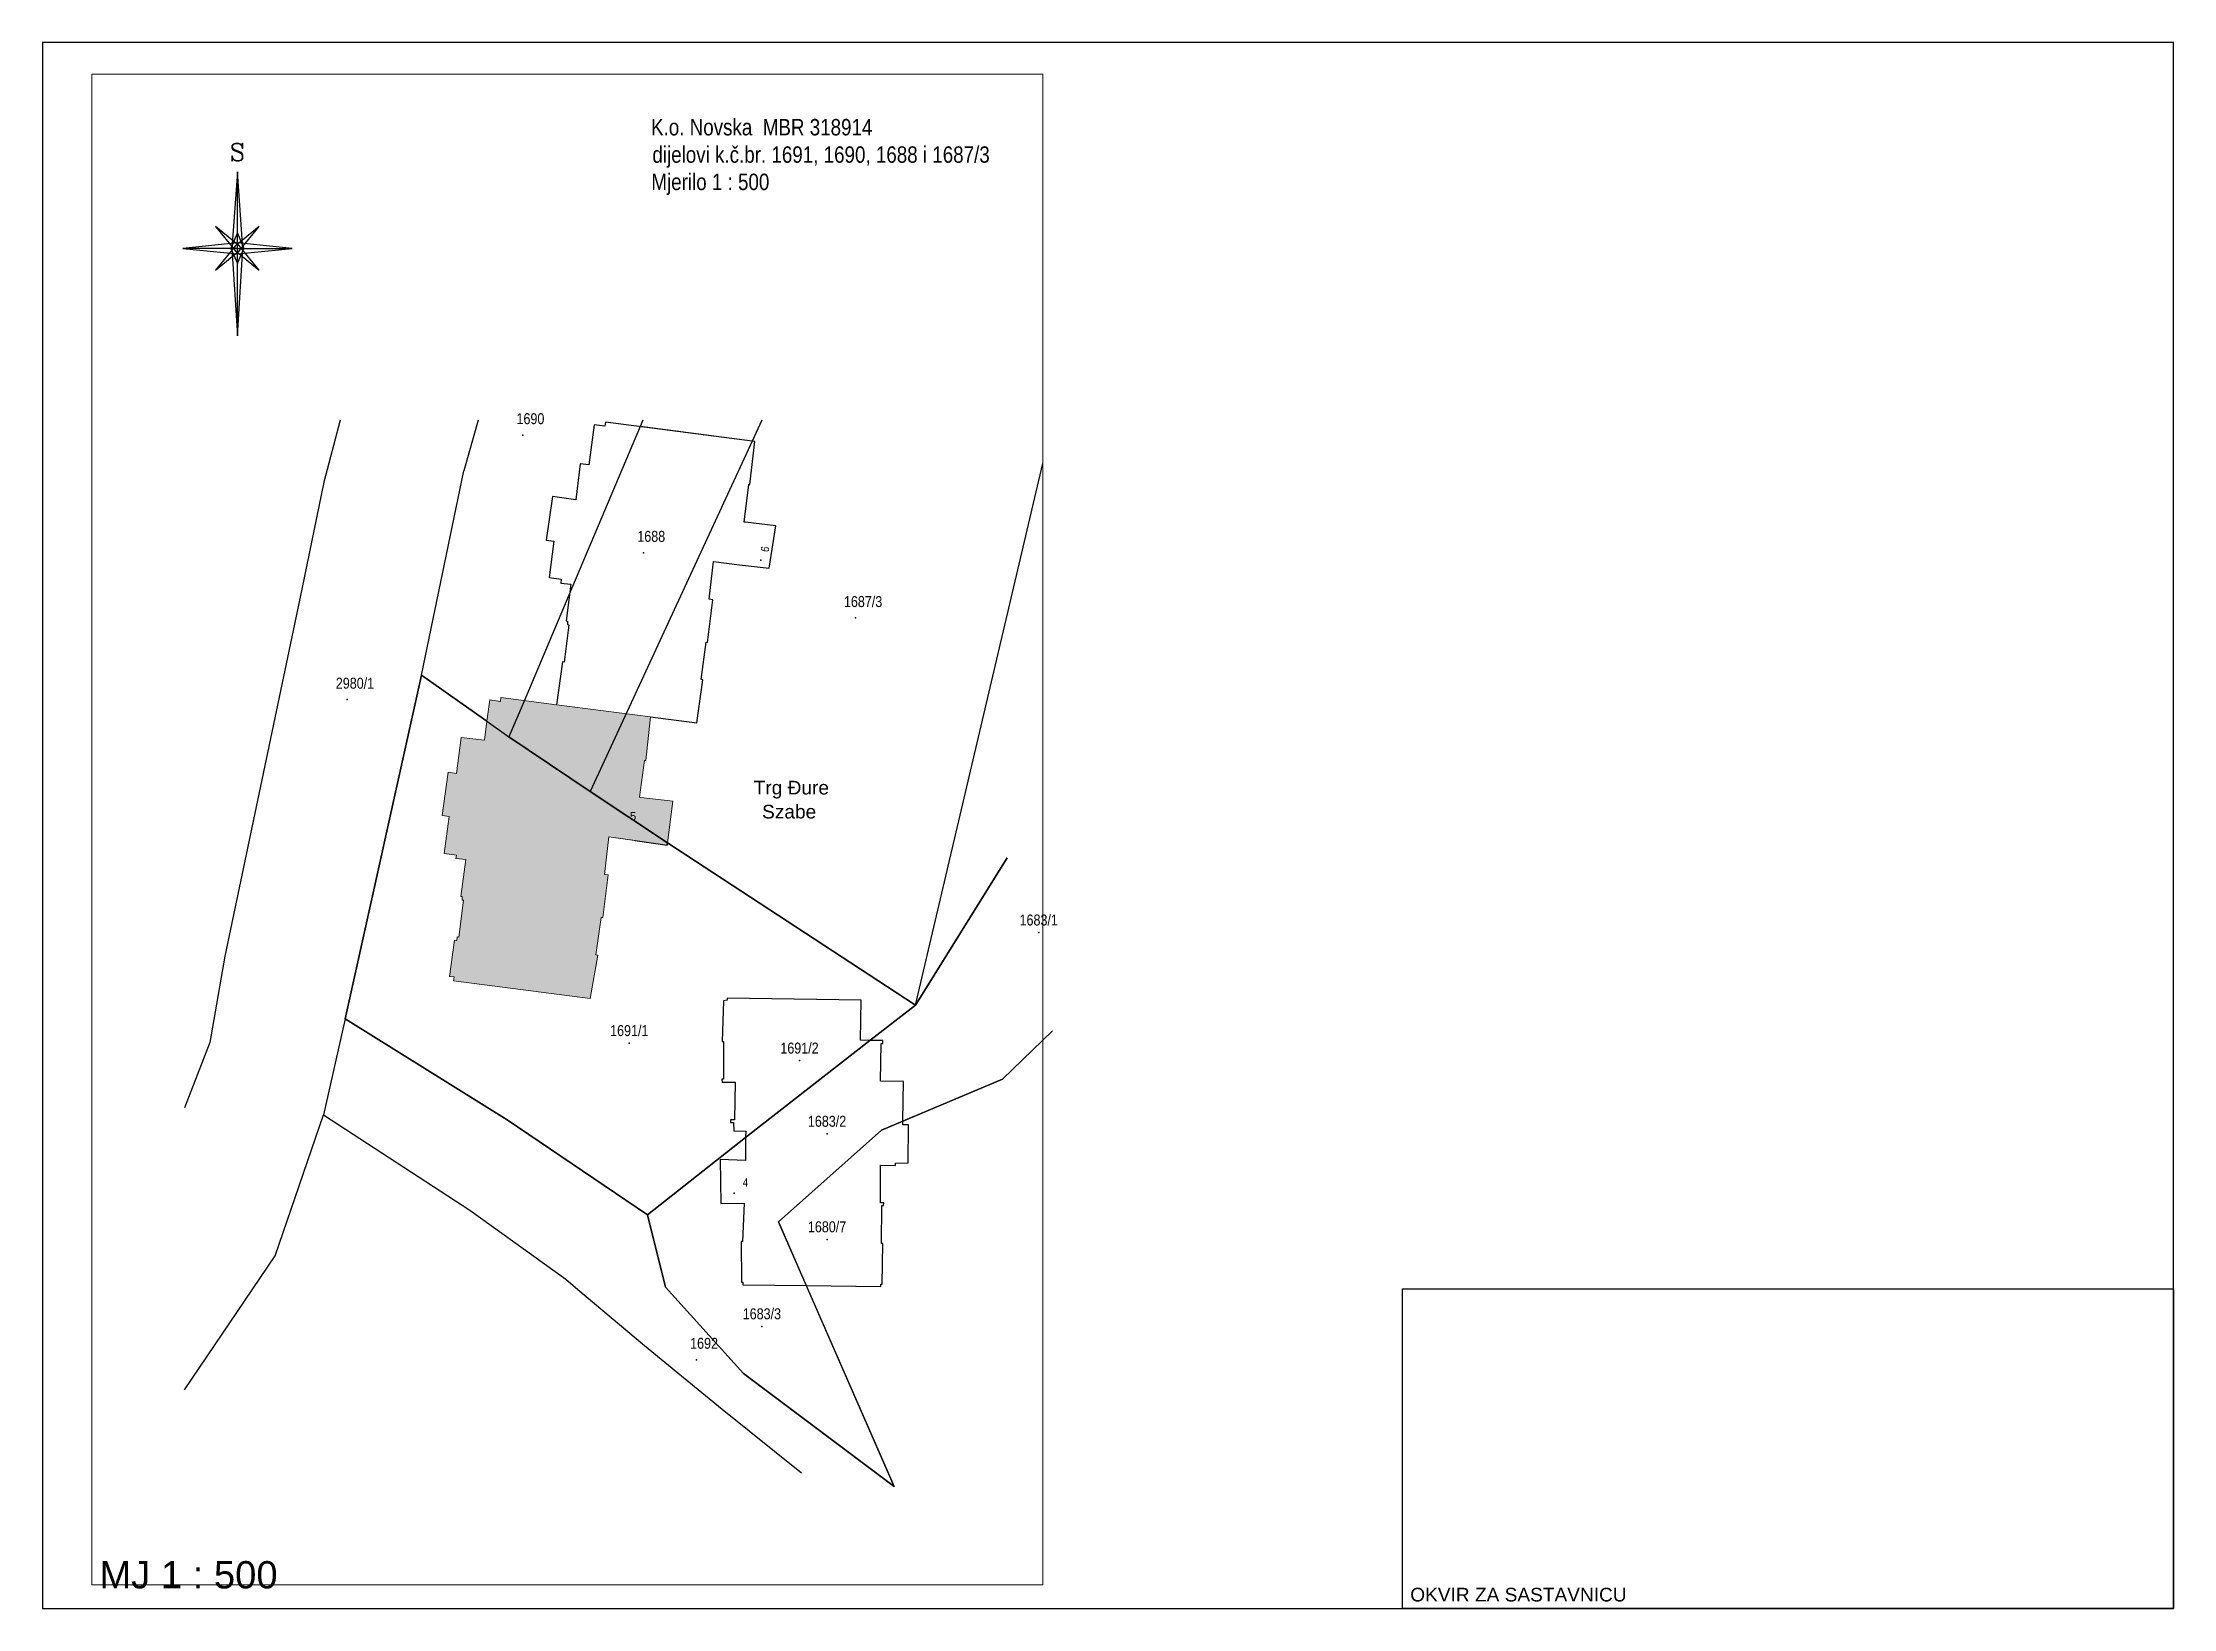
# Model space of a CAD drawing. Header units: centimetres. Extents: x 642232439 to 646206409, y 502891828 to 503284195.
# Drawn here: x 646142562 to 646162052, y 503259080 to 503273410 of the extents above; entities that cross this region are included whole.
import ezdxf
from ezdxf.enums import TextEntityAlignment as Align

# ---------------------------------------------------------------- set-up
doc = ezdxf.new("R2010")
doc.units = ezdxf.units.CM
doc.header["$PDMODE"] = 35
doc.header["$PDSIZE"] = 0.1
for name, color, linetype in [('1_kc_broj', 7, 'Continuous'), ('1_kc_broj-novo', 10, 'Continuous'), ('1_kc_medja', 7, 'Continuous'), ('2_k_broj', 30, 'Continuous'), ('2_zg', 4, 'Continuous'), ('5_toponimi_20', 6, 'Continuous'), ('OPISI', 4, 'Continuous'), ('sit_zgrade', 155, 'Continuous'), ('SJEVER', 4, 'Continuous')]:
    doc.layers.add(name, color=color, linetype=linetype)
for name, color, linetype, lineweight in [('1_kc_medja-snimljeno_iskolceno', 65, 'Continuous', 30), ('2_zg-prilagodjeno', 4, 'Continuous', 30), ('2_zg-snimljeno_iskolceno', 4, 'Continuous', 30), ('SASTAVNICA', 7, 'Continuous', 0), ('TP_07 - 0.20', 7, 'Continuous', 20)]:
    doc.layers.add(name, color=color, linetype=linetype, lineweight=lineweight)
doc.layers.add('SAST_Linija sastavnice', color=3, linetype='Continuous', plot=False)
doc.styles.add('arialn.ttf', font='ARIALN.TTF', dxfattribs={"height": 1})
doc.styles.add('COMPLEX', font='complex', dxfattribs={"height": 8})
doc.styles.get("Standard").update_dxf_attribs({"font": 'arial.ttf'})
doc.styles.add('Zbirka_Arial narrow', font='ARIALN.TTF')

msp = doc.modelspace()

# ---------------------------------------------------------------- texts
at = {"layer": '5_toponimi_20', "color": 4}
for s, p in [('Trg Đure', (646149066.33, 503266528.89)), ('Szabe', (646149143.14, 503266309))]:
    msp.add_text(s, height=125, dxfattribs=at).set_placement(p)
at = {"layer": 'OPISI', "style": 'arialn.ttf'}
for s, p in [('K.o. Novska  MBR 318914', (646148127.33, 503272560.64)), ('dijelovi k.č.br. 1691, 1690, 1688 i 1687/3', (646148139.69, 503272310.08)), ('Mjerilo 1 : 500', (646148130.25, 503272060.09))]:
    msp.add_text(s, height=150, dxfattribs=at).set_placement(p)
at = {"layer": 'SAST_Linija sastavnice', "attachment_point": 7, "rotation": 360}
for s, insert, char_height in [(' MJ 1 : 500', (646142984.27, 503259259.01), 250), ('OKVIR ZA SASTAVNICU', (646155071.77, 503259141.54), 125)]:
    msp.add_mtext(s, dxfattribs=dict(at, insert=insert, char_height=char_height))
at = {"layer": 'sit_zgrade', "color": 10}
msp.add_text('5', height=75, dxfattribs=at).set_placement((646147933.75, 503266292.38))
at = {"layer": 'SJEVER', "style": 'COMPLEX'}
msp.add_text('S', height=159.98, dxfattribs=at).set_placement((646144343.79, 503272326.74), align=Align.CENTER)

# ---------------------------------------------------------------- blocks, each defined once
blk = doc.blocks.new('kc')
at = {"color": 0}
blk.add_point((0, 0), dxfattribs=at)
at = {"color": 0, "style": 'Zbirka_Arial narrow'}
blk.add_attdef('KC_BROJ', text='', height=2, dxfattribs=at).set_placement((0, 0.7), align=Align.BOTTOM_CENTER)
at = {"color": 0, "style": 'Zbirka_Arial narrow', "flags": 1}
for tag, p in [('IZVORNO_MJERILO', (0, -3)), ('PROMJENA', (0, -6)), ('NAPOMENA', (0, -9)), ('ZIS_CESTICA_ID', (0, -12))]:
    blk.add_attdef(tag, text='', height=1.5, dxfattribs=at).set_placement(p, align=Align.BOTTOM_CENTER)
blk = doc.blocks.new('kb')
at = {"color": 0}
blk.add_point((0, 0), dxfattribs=at)
at = {"color": 0, "style": 'Zbirka_Arial narrow'}
blk.add_attdef('K_BROJ', (0.66, -0.73), '', height=1.5, dxfattribs=at)
at = {"color": 0, "style": 'Zbirka_Arial narrow', "flags": 1}
for tag, p in [('S_U', (0.66, -2.71)), ('S_N', (0.67, -4.59))]:
    blk.add_attdef(tag, p, '', height=1.5, dxfattribs=at)
blk = doc.blocks.new('P', base_point=(45, 50))
for p, q in [((55, 60), (44, 51)), ((46, 49), (55, 60)), ((44, 51), (35, 40)), ((35, 40), (46, 49))]:
    blk.add_line(p, q)

# ---------------------------------------------------------------- hatches: boundary and pattern name
at = {"layer": 'SASTAVNICA', "transparency": 33554495}
h = msp.add_hatch(color=10, dxfattribs=at)
h.dxf.hatch_style = 1
h.paths.add_polyline_path([(646147741.33, 503266139.89), (646147981.33, 503266106.89), (646148276.33, 503266064.89), (646148279.33, 503266086.89), (646147570.33, 503266554.89), (646146827.33, 503267054.89), (646146624.33, 503267198.89), (646146603.33, 503267026.89), (646146389.33, 503267050.89), (646146348.33, 503266721.89), (646146272.33, 503266731.89), (646146215.33, 503266334.89), (646146280.33, 503266325.89), (646146236.33, 503265988.89), (646146347.33, 503265973.89), (646146343.33, 503265943.89), (646146433.33, 503265932.89), (646146386.33, 503265595.89), (646146399.33, 503265593.89), (646146398.33, 503265562.89), (646146412.33, 503265560.89), (646146370.33, 503265222.89), (646146355.33, 503265224.89), (646146351.33, 503265191.89), (646146328.33, 503265193.89), (646146285.33, 503264862.89), (646146325.33, 503264858.89), (646146321.33, 503264821.89), (646147571.33, 503264661.89), (646147640.33, 503265058.89), (646147623.33, 503265061.89), (646147670.33, 503265403.89), (646147686.33, 503265401.89), (646147735.33, 503265792.89), (646147700.33, 503265797.89)])
h.paths.add_polyline_path([(646146967.33, 503267383.89), (646146969.08, 503267388.05), (646146754.33, 503267415.89), (646146750.33, 503267379.89), (646146652.33, 503267393.89), (646146624.33, 503267198.89), (646146827.33, 503267054.89)])
h.paths.add_polyline_path([(646147899.44, 503267267.79), (646147263.33, 503267349.89), (646146969.08, 503267388.05), (646146967.33, 503267383.89), (646146827.33, 503267054.89), (646147570.33, 503266554.89)])
h.paths.add_polyline_path([(646148123.33, 503267238.89), (646147899.44, 503267267.79), (646147570.33, 503266554.89), (646148279.33, 503266086.89), (646148326.33, 503266467.89), (646148034.33, 503266501.89), (646148023.33, 503266502.89), (646148068.33, 503266840.89), (646148079.33, 503266839.89)])
h.paths.add_polyline_path([(646147914.93, 503266272.28), (646148010.83, 503266272.28), (646148010.83, 503266385.17), (646147914.93, 503266385.17)], flags=24)

# ---------------------------------------------------------------- linework, layer by layer
at = {"color": 3}
for p, q in [((646145285.18, 503269954.13), (646145134.33, 503269385.89)), ((646146547.34, 503269954.13), (646146415.33, 503269489.89)), ((646148027.33, 503269894.89), (646147375.33, 503268351.89)), ((646149051.33, 503269762.89), (646147570.33, 503266554.89)), ((646146027.33, 503267620.89), (646146415.33, 503269489.89)), ((646150546.33, 503264601.89), (646151710.45, 503269556.61)), ((646145134.33, 503269385.89), (646144934.33, 503268407.89)), ((646144934.33, 503268407.89), (646144228.33, 503265048.89)), ((646147375.33, 503268351.89), (646146967.33, 503267383.89)), ((646146027.33, 503267620.89), (646145329.33, 503264474.89)), ((646145329.33, 503264474.89), (646146027.33, 503267620.89)), ((646146624.33, 503267198.89), (646146027.33, 503267620.89)), ((646146027.33, 503267620.89), (646146624.33, 503267198.89)), ((646146967.33, 503267383.89), (646146827.33, 503267054.89)), ((646146624.33, 503267198.89), (646146827.33, 503267054.89)), ((646146624.33, 503267198.89), (646146827.33, 503267054.89)), ((646147570.33, 503266554.89), (646146827.33, 503267054.89)), ((646146827.33, 503267054.89), (646147570.33, 503266554.89)), ((646148279.33, 503266086.89), (646147570.33, 503266554.89)), ((646147570.33, 503266554.89), (646148279.33, 503266086.89)), ((646150546.33, 503264601.89), (646148279.33, 503266086.89)), ((646148279.33, 503266086.89), (646150546.33, 503264601.89)), ((646151385.33, 503265948.89), (646150546.33, 503264601.89)), ((646150546.33, 503264601.89), (646151385.33, 503265948.89)), ((646144228.33, 503265048.89), (646144092.33, 503264257.89)), ((646150128.33, 503264277.89), (646150546.33, 503264601.89)), ((646150546.33, 503264601.89), (646150128.33, 503264277.89)), ((646145329.33, 503264474.89), (646145130.33, 503263597.89)), ((646145329.33, 503264474.89), (646146812.33, 503263550.89)), ((646146812.33, 503263550.89), (646145329.33, 503264474.89)), ((646151343.33, 503263922.89), (646151798.33, 503264366.89)), ((646151798.33, 503264366.89), (646151343.33, 503263922.89)), ((646148992.33, 503263388.89), (646150128.33, 503264277.89)), ((646150128.33, 503264277.89), (646148992.33, 503263388.89)), ((646150236.33, 503263456.89), (646151343.33, 503263922.89)), ((646151343.33, 503263922.89), (646150431.33, 503263538.89)), ((646144690.33, 503262306.89), (646145130.33, 503263597.89)), ((646145130.33, 503263597.89), (646146470.33, 503262723.89)), ((646146812.33, 503263550.89), (646148096.33, 503262680.89)), ((646148096.33, 503262680.89), (646146812.33, 503263550.89)), ((646148096.33, 503262680.89), (646148992.33, 503263388.89)), ((646148992.33, 503263388.89), (646148096.33, 503262680.89)), ((646149292.33, 503262617.89), (646150236.33, 503263456.89)), ((646150236.33, 503263456.89), (646149292.33, 503262617.89)), ((646146470.33, 503262723.89), (646147348.33, 503262092.89)), ((646148096.33, 503262680.89), (646148259.33, 503262019.89)), ((646148259.33, 503262019.89), (646148096.33, 503262680.89)), ((646150351.33, 503260195.89), (646149292.33, 503262617.89)), ((646143858.96, 503261081.11), (646144690.33, 503262306.89)), ((646147348.33, 503262092.89), (646147456.33, 503261998.89)), ((646148259.33, 503262019.89), (646148972.33, 503261229.89)), ((646148972.33, 503261229.89), (646148259.33, 503262019.89)), ((646149547.33, 503262034.89), (646150351.33, 503260195.89)), ((646147456.33, 503261998.89), (646148067.33, 503261485.89)), ((646148972.33, 503261229.89), (646150351.33, 503260195.89)), ((646150351.33, 503260195.89), (646148972.33, 503261229.89)), ((646148777.33, 503260903.89), (646149504.33, 503260320.89))]:
    msp.add_line(p, q, dxfattribs=at)
at = {"layer": '1_kc_medja'}
for p, q in [((646148052.4, 503269954.13), (646148027.33, 503269894.89)), ((646149140.78, 503269954.13), (646149051.33, 503269762.89))]:
    msp.add_line(p, q, dxfattribs=at)
at = {"layer": '1_kc_medja', "color": 3}
for p, q in [((646144092.33, 503264257.89), (646143858.96, 503263660.34)), ((646148067.33, 503261485.89), (646148777.33, 503260903.89))]:
    msp.add_line(p, q, dxfattribs=at)
at = {"layer": '1_kc_medja-snimljeno_iskolceno'}
msp.add_line((646149292.33, 503262617.89), (646149547.33, 503262034.89), dxfattribs=at)
at = {"layer": '2_zg'}
for p, q in [((646149051.33, 503269762.89), (646148027.33, 503269894.89)), ((646149031.33, 503269364.89), (646149075.33, 503269759.89)), ((646149075.33, 503269759.89), (646149051.33, 503269762.89)), ((646148979.33, 503269021.89), (646149023.33, 503269365.89)), ((646149023.33, 503269365.89), (646149031.33, 503269364.89)), ((646148987.33, 503269020.89), (646148979.33, 503269021.89)), ((646149267.33, 503268985.89), (646148987.33, 503269020.89)), ((646149209.33, 503268599.89), (646149267.33, 503268985.89)), ((646148659.33, 503268314.89), (646148699.33, 503268660.89)), ((646148699.33, 503268660.89), (646148937.33, 503268629.89)), ((646148937.33, 503268629.89), (646149209.33, 503268599.89)), ((646148645.33, 503267920.89), (646148693.33, 503268310.89)), ((646148693.33, 503268310.89), (646148659.33, 503268314.89)), ((646148586.33, 503267579.89), (646148632.33, 503267922.89)), ((646148632.33, 503267922.89), (646148645.33, 503267920.89)), ((646148547.33, 503267184.89), (646148600.33, 503267577.89)), ((646148600.33, 503267577.89), (646148586.33, 503267579.89)), ((646148123.33, 503267238.89), (646148547.33, 503267184.89))]:
    msp.add_line(p, q, dxfattribs=at)
at = {"layer": '2_zg-prilagodjeno', "color": 10, "lineweight": 0}
for p, q in [((646146624.33, 503267198.89), (646146652.33, 503267393.89)), ((646146215.33, 503266334.89), (646146272.33, 503266731.89)), ((646146272.33, 503266731.89), (646146348.33, 503266721.89)), ((646146280.33, 503266325.89), (646146215.33, 503266334.89))]:
    msp.add_line(p, q, dxfattribs=at)
at = {"layer": '2_zg-snimljeno_iskolceno', "color": 10, "linetype": 'Continuous', "lineweight": 0}
for p, q in [((646146652.33, 503267393.89), (646146750.33, 503267379.89)), ((646146750.33, 503267379.89), (646146754.33, 503267415.89)), ((646146754.33, 503267415.89), (646147263.33, 503267349.89)), ((646147263.33, 503267349.89), (646148123.33, 503267238.89)), ((646148123.33, 503267238.89), (646148079.33, 503266839.89)), ((646148068.33, 503266840.89), (646148023.33, 503266502.89)), ((646148079.33, 503266839.89), (646148068.33, 503266840.89))]:
    msp.add_line(p, q, dxfattribs=at)
at = {"layer": 'SAST_Linija sastavnice'}
for points in [[(646162052.16, 503273409.8), (646142562.16, 503273409.8), (646142562.16, 503259079.8), (646162052.16, 503259079.8)], [(646155002.16, 503262004.8), (646162052.16, 503262004.8), (646162052.16, 503259079.8), (646155002.16, 503259079.8)]]:
    msp.add_lwpolyline(points, close=True, dxfattribs=at)
at = {"layer": 'SASTAVNICA'}
msp.add_line((646143010.83, 503273120.32), (646151710.45, 503273120.32), dxfattribs=at)
at = {"layer": 'sit_zgrade'}
for p, q in [((646147607.33, 503269911.89), (646147557.33, 503269544.89)), ((646147704.33, 503269900.89), (646147607.33, 503269911.89)), ((646147711.33, 503269936.89), (646147704.33, 503269900.89)), ((646149051.33, 503269762.89), (646147711.33, 503269936.89)), ((646149031.33, 503269364.89), (646149075.33, 503269759.89)), ((646149075.33, 503269759.89), (646149051.33, 503269762.89)), ((646147479.33, 503269553.89), (646147439.33, 503269224.89)), ((646147557.33, 503269544.89), (646147479.33, 503269553.89)), ((646147226.33, 503269254.89), (646147169.33, 503268854.89)), ((646147439.33, 503269224.89), (646147226.33, 503269254.89)), ((646148979.33, 503269021.89), (646149023.33, 503269365.89)), ((646149023.33, 503269365.89), (646149031.33, 503269364.89)), ((646147169.33, 503268854.89), (646147239.33, 503268846.89)), ((646147239.33, 503268846.89), (646147196.33, 503268514.89)), ((646148987.33, 503269020.89), (646148979.33, 503269021.89)), ((646149267.33, 503268985.89), (646148987.33, 503269020.89)), ((646149209.33, 503268599.89), (646149267.33, 503268985.89)), ((646148659.33, 503268314.89), (646148699.33, 503268660.89)), ((646148699.33, 503268660.89), (646148937.33, 503268629.89)), ((646147196.33, 503268514.89), (646147305.33, 503268498.89)), ((646147305.33, 503268498.89), (646147301.33, 503268462.89)), ((646147301.33, 503268462.89), (646147392.33, 503268452.89)), ((646147392.33, 503268452.89), (646147350.33, 503268117.89)), ((646148937.33, 503268629.89), (646149209.33, 503268599.89)), ((646148645.33, 503267920.89), (646148693.33, 503268310.89)), ((646148693.33, 503268310.89), (646148659.33, 503268314.89)), ((646147374.33, 503268081.89), (646147331.33, 503267739.89)), ((646147350.33, 503268117.89), (646147363.33, 503268115.89)), ((646147363.33, 503268115.89), (646147362.33, 503268083.89)), ((646147362.33, 503268083.89), (646147374.33, 503268081.89)), ((646148586.33, 503267579.89), (646148632.33, 503267922.89)), ((646148632.33, 503267922.89), (646148645.33, 503267920.89)), ((646147316.33, 503267741.89), (646147263.33, 503267349.89)), ((646147331.33, 503267739.89), (646147316.33, 503267741.89)), ((646148547.33, 503267184.89), (646148600.33, 503267577.89)), ((646148600.33, 503267577.89), (646148586.33, 503267579.89)), ((646148123.33, 503267238.89), (646148547.33, 503267184.89)), ((646148790.33, 503264639.89), (646148777.33, 503264267.89)), ((646148790.33, 503264639.89), (646148777.33, 503264267.89)), ((646148822.33, 503264645.89), (646148790.33, 503264639.89)), ((646148822.33, 503264645.89), (646148790.33, 503264639.89)), ((646150049.33, 503264645.89), (646148822.33, 503264664.89)), ((646148822.33, 503264664.89), (646148822.33, 503264645.89)), ((646148822.33, 503264664.89), (646148822.33, 503264645.89)), ((646150049.33, 503264645.89), (646148822.33, 503264664.89)), ((646150044.33, 503264278.89), (646150049.33, 503264645.89)), ((646150044.33, 503264278.89), (646150049.33, 503264645.89)), ((646148777.33, 503264267.89), (646148791.33, 503264267.89)), ((646148777.33, 503264267.89), (646148791.33, 503264267.89)), ((646148791.33, 503264267.89), (646148790.33, 503263921.89)), ((646148791.33, 503264267.89), (646148790.33, 503263921.89)), ((646150128.33, 503264277.89), (646150044.33, 503264278.89)), ((646150128.33, 503264277.89), (646150044.33, 503264278.89)), ((646150248.33, 503264276.89), (646150128.33, 503264277.89)), ((646150248.33, 503264276.89), (646150128.33, 503264277.89)), ((646150225.33, 503263904.89), (646150231.33, 503264249.89)), ((646150225.33, 503263904.89), (646150231.33, 503264249.89)), ((646150231.33, 503264249.89), (646150246.33, 503264249.89)), ((646150231.33, 503264249.89), (646150246.33, 503264249.89)), ((646150246.33, 503264249.89), (646150248.33, 503264276.89)), ((646150246.33, 503264249.89), (646150248.33, 503264276.89)), ((646148790.33, 503263921.89), (646148776.33, 503263921.89)), ((646148776.33, 503263921.89), (646148777.33, 503263894.89)), ((646148790.33, 503263921.89), (646148776.33, 503263921.89)), ((646148776.33, 503263921.89), (646148777.33, 503263894.89)), ((646148777.33, 503263894.89), (646148898.33, 503263894.89)), ((646148777.33, 503263894.89), (646148898.33, 503263894.89)), ((646148898.33, 503263894.89), (646148890.33, 503263550.89)), ((646148898.33, 503263894.89), (646148890.33, 503263550.89)), ((646150436.33, 503263901.89), (646150225.33, 503263904.89)), ((646150436.33, 503263901.89), (646150225.33, 503263904.89)), ((646150431.33, 503263538.89), (646150436.33, 503263901.89)), ((646150431.33, 503263538.89), (646150436.33, 503263901.89)), ((646148890.33, 503263550.89), (646148854.33, 503263550.89)), ((646148854.33, 503263550.89), (646148854.33, 503263525.89)), ((646148890.33, 503263550.89), (646148854.33, 503263550.89)), ((646148854.33, 503263550.89), (646148854.33, 503263525.89)), ((646148854.33, 503263525.89), (646148881.33, 503263525.89)), ((646148854.33, 503263525.89), (646148881.33, 503263525.89)), ((646148881.33, 503263525.89), (646148884.33, 503263449.89)), ((646148881.33, 503263525.89), (646148884.33, 503263449.89)), ((646148884.33, 503263449.89), (646148993.33, 503263445.89)), ((646148884.33, 503263449.89), (646148993.33, 503263445.89)), ((646148992.33, 503263388.89), (646148990.33, 503263179.89)), ((646148992.33, 503263388.89), (646148990.33, 503263179.89)), ((646148993.33, 503263445.89), (646148992.33, 503263388.89)), ((646148993.33, 503263445.89), (646148992.33, 503263388.89)), ((646150431.33, 503263538.89), (646150236.33, 503263456.89)), ((646150431.33, 503263504.89), (646150431.33, 503263538.89)), ((646150431.33, 503263504.89), (646150431.33, 503263538.89)), ((646150482.33, 503263506.89), (646150431.33, 503263504.89)), ((646150482.33, 503263506.89), (646150431.33, 503263504.89)), ((646150479.33, 503263156.89), (646150482.33, 503263506.89)), ((646150479.33, 503263156.89), (646150482.33, 503263506.89)), ((646148990.33, 503263179.89), (646148759.33, 503263187.89)), ((646148759.33, 503263187.89), (646148764.33, 503262786.89)), ((646148990.33, 503263179.89), (646148759.33, 503263187.89)), ((646148759.33, 503263187.89), (646148764.33, 503262786.89)), ((646150227.33, 503262790.89), (646150226.33, 503263134.89)), ((646150226.33, 503263134.89), (646150364.33, 503263132.89)), ((646150227.33, 503262790.89), (646150226.33, 503263134.89)), ((646150226.33, 503263134.89), (646150364.33, 503263132.89)), ((646150364.33, 503263154.89), (646150479.33, 503263156.89)), ((646150364.33, 503263154.89), (646150479.33, 503263156.89)), ((646150364.33, 503263132.89), (646150364.33, 503263154.89)), ((646150364.33, 503263132.89), (646150364.33, 503263154.89)), ((646148764.33, 503262786.89), (646148978.33, 503262789.89)), ((646148764.33, 503262786.89), (646148978.33, 503262789.89)), ((646148978.33, 503262789.89), (646148965.33, 503262437.89)), ((646148978.33, 503262789.89), (646148965.33, 503262437.89)), ((646150255.33, 503262790.89), (646150227.33, 503262790.89)), ((646150255.33, 503262790.89), (646150227.33, 503262790.89)), ((646150253.33, 503262767.89), (646150255.33, 503262790.89)), ((646150253.33, 503262767.89), (646150255.33, 503262790.89)), ((646150236.33, 503262419.89), (646150239.33, 503262767.89)), ((646150236.33, 503262419.89), (646150239.33, 503262767.89)), ((646150239.33, 503262767.89), (646150253.33, 503262767.89)), ((646150239.33, 503262767.89), (646150253.33, 503262767.89)), ((646148965.33, 503262437.89), (646148952.33, 503262438.89)), ((646148952.33, 503262438.89), (646148953.33, 503262064.89)), ((646148965.33, 503262437.89), (646148952.33, 503262438.89)), ((646148952.33, 503262438.89), (646148953.33, 503262064.89)), ((646150247.33, 503262419.89), (646150236.33, 503262419.89)), ((646150247.33, 503262419.89), (646150236.33, 503262419.89)), ((646150242.33, 503262045.89), (646150247.33, 503262419.89)), ((646150242.33, 503262045.89), (646150247.33, 503262419.89)), ((646148953.33, 503262064.89), (646148966.33, 503262064.89)), ((646148953.33, 503262064.89), (646148966.33, 503262064.89)), ((646148966.33, 503262064.89), (646148967.33, 503262041.89)), ((646148966.33, 503262064.89), (646148967.33, 503262041.89)), ((646148967.33, 503262041.89), (646149548.33, 503262034.89)), ((646148967.33, 503262041.89), (646149547.33, 503262034.89)), ((646149547.33, 503262034.89), (646150230.33, 503262026.89)), ((646149548.33, 503262034.89), (646150230.33, 503262026.89)), ((646150230.33, 503262026.89), (646150229.33, 503262045.89)), ((646150229.33, 503262045.89), (646150242.33, 503262045.89)), ((646150230.33, 503262026.89), (646150229.33, 503262045.89)), ((646150229.33, 503262045.89), (646150242.33, 503262045.89))]:
    msp.add_line(p, q, dxfattribs=at)
at = {"layer": 'sit_zgrade', "color": 10, "linetype": 'Continuous', "lineweight": 0}
msp.add_line((646146624.33, 503267198.89), (646146652.33, 503267393.89), dxfattribs=at)
at = {"layer": 'sit_zgrade', "color": 10, "lineweight": 0}
for p, q in [((646146750.33, 503267379.89), (646146652.33, 503267393.89)), ((646146754.33, 503267415.89), (646146750.33, 503267379.89)), ((646147263.33, 503267349.89), (646146754.33, 503267415.89)), ((646146603.33, 503267026.89), (646146624.33, 503267198.89)), ((646146603.33, 503267026.89), (646146624.33, 503267198.89)), ((646148079.33, 503266839.89), (646148123.33, 503267238.89)), ((646146389.33, 503267050.89), (646146348.33, 503266721.89)), ((646146348.33, 503266721.89), (646146389.33, 503267050.89)), ((646146389.33, 503267050.89), (646146348.33, 503266721.89)), ((646146603.33, 503267026.89), (646146389.33, 503267050.89)), ((646146272.33, 503266731.89), (646146215.33, 503266334.89)), ((646146272.33, 503266731.89), (646146215.33, 503266334.89)), ((646146348.33, 503266721.89), (646146272.33, 503266731.89)), ((646146348.33, 503266721.89), (646146272.33, 503266731.89)), ((646148023.33, 503266502.89), (646148068.33, 503266840.89)), ((646148068.33, 503266840.89), (646148079.33, 503266839.89)), ((646148034.33, 503266501.89), (646148023.33, 503266502.89)), ((646148034.33, 503266501.89), (646148023.33, 503266502.89)), ((646148023.33, 503266502.89), (646148034.33, 503266501.89)), ((646148326.33, 503266467.89), (646148034.33, 503266501.89)), ((646148326.33, 503266467.89), (646148034.33, 503266501.89)), ((646148034.33, 503266501.89), (646148326.33, 503266467.89)), ((646146215.33, 503266334.89), (646146280.33, 503266325.89)), ((646146215.33, 503266334.89), (646146280.33, 503266325.89)), ((646146280.33, 503266325.89), (646146236.33, 503265988.89)), ((646146236.33, 503265988.89), (646146280.33, 503266325.89)), ((646146280.33, 503266325.89), (646146236.33, 503265988.89)), ((646148279.33, 503266086.89), (646148326.33, 503266467.89)), ((646148279.33, 503266086.89), (646148326.33, 503266467.89)), ((646148326.33, 503266467.89), (646148279.33, 503266086.89)), ((646147700.33, 503265797.89), (646147741.33, 503266139.89)), ((646147741.33, 503266139.89), (646147700.33, 503265797.89)), ((646147700.33, 503265797.89), (646147741.33, 503266139.89)), ((646147741.33, 503266139.89), (646148276.33, 503266064.89)), ((646148276.33, 503266064.89), (646147741.33, 503266139.89)), ((646147741.33, 503266139.89), (646147981.33, 503266106.89)), ((646146236.33, 503265988.89), (646146347.33, 503265973.89)), ((646146347.33, 503265973.89), (646146236.33, 503265988.89)), ((646146236.33, 503265988.89), (646146347.33, 503265973.89)), ((646146347.33, 503265973.89), (646146343.33, 503265943.89)), ((646146343.33, 503265943.89), (646146347.33, 503265973.89)), ((646146347.33, 503265973.89), (646146343.33, 503265943.89)), ((646146343.33, 503265943.89), (646146433.33, 503265932.89)), ((646146433.33, 503265932.89), (646146343.33, 503265943.89)), ((646146343.33, 503265943.89), (646146433.33, 503265932.89)), ((646146433.33, 503265932.89), (646146386.33, 503265595.89)), ((646146386.33, 503265595.89), (646146433.33, 503265932.89)), ((646146433.33, 503265932.89), (646146386.33, 503265595.89)), ((646147686.33, 503265401.89), (646147735.33, 503265792.89)), ((646147735.33, 503265792.89), (646147686.33, 503265401.89)), ((646147686.33, 503265401.89), (646147735.33, 503265792.89)), ((646147735.33, 503265792.89), (646147700.33, 503265797.89)), ((646147700.33, 503265797.89), (646147735.33, 503265792.89)), ((646147735.33, 503265792.89), (646147700.33, 503265797.89)), ((646146412.33, 503265560.89), (646146370.33, 503265222.89)), ((646146370.33, 503265222.89), (646146412.33, 503265560.89)), ((646146412.33, 503265560.89), (646146370.33, 503265222.89)), ((646146386.33, 503265595.89), (646146399.33, 503265593.89)), ((646146399.33, 503265593.89), (646146386.33, 503265595.89)), ((646146386.33, 503265595.89), (646146399.33, 503265593.89)), ((646146399.33, 503265593.89), (646146398.33, 503265562.89)), ((646146398.33, 503265562.89), (646146399.33, 503265593.89)), ((646146399.33, 503265593.89), (646146398.33, 503265562.89)), ((646146398.33, 503265562.89), (646146412.33, 503265560.89)), ((646146412.33, 503265560.89), (646146398.33, 503265562.89)), ((646146398.33, 503265562.89), (646146412.33, 503265560.89)), ((646147623.33, 503265061.89), (646147670.33, 503265403.89)), ((646147670.33, 503265403.89), (646147623.33, 503265061.89)), ((646147623.33, 503265061.89), (646147670.33, 503265403.89)), ((646147670.33, 503265403.89), (646147686.33, 503265401.89)), ((646147686.33, 503265401.89), (646147670.33, 503265403.89)), ((646147670.33, 503265403.89), (646147686.33, 503265401.89)), ((646146328.33, 503265193.89), (646146285.33, 503264862.89)), ((646146285.33, 503264862.89), (646146328.33, 503265193.89)), ((646146328.33, 503265193.89), (646146285.33, 503264862.89)), ((646146351.33, 503265191.89), (646146328.33, 503265193.89)), ((646146328.33, 503265193.89), (646146351.33, 503265191.89)), ((646146351.33, 503265191.89), (646146328.33, 503265193.89)), ((646146355.33, 503265224.89), (646146351.33, 503265191.89)), ((646146351.33, 503265191.89), (646146355.33, 503265224.89)), ((646146355.33, 503265224.89), (646146351.33, 503265191.89)), ((646146370.33, 503265222.89), (646146355.33, 503265224.89)), ((646146355.33, 503265224.89), (646146370.33, 503265222.89)), ((646146370.33, 503265222.89), (646146355.33, 503265224.89)), ((646147571.33, 503264661.89), (646147640.33, 503265058.89)), ((646147640.33, 503265058.89), (646147571.33, 503264661.89)), ((646147571.33, 503264661.89), (646147640.33, 503265058.89)), ((646147640.33, 503265058.89), (646147623.33, 503265061.89)), ((646147623.33, 503265061.89), (646147640.33, 503265058.89)), ((646147640.33, 503265058.89), (646147623.33, 503265061.89)), ((646146285.33, 503264862.89), (646146325.33, 503264858.89)), ((646146325.33, 503264858.89), (646146285.33, 503264862.89)), ((646146285.33, 503264862.89), (646146325.33, 503264858.89)), ((646146325.33, 503264858.89), (646146321.33, 503264821.89)), ((646146321.33, 503264821.89), (646146325.33, 503264858.89)), ((646146325.33, 503264858.89), (646146321.33, 503264821.89)), ((646146321.33, 503264821.89), (646147571.33, 503264661.89)), ((646147571.33, 503264661.89), (646146321.33, 503264821.89)), ((646146321.33, 503264821.89), (646147571.33, 503264661.89))]:
    msp.add_line(p, q, dxfattribs=at)
at = {"layer": 'sit_zgrade', "color": 10}
for p, q in [((646147981.33, 503266106.89), (646148276.33, 503266064.89)), ((646148276.33, 503266064.89), (646148279.33, 503266086.89)), ((646148279.33, 503266086.89), (646148276.33, 503266064.89)), ((646148276.33, 503266064.89), (646148279.33, 503266086.89))]:
    msp.add_line(p, q, dxfattribs=at)
at = {"layer": 'SJEVER'}
for p, q in [((646144343.79, 503272226.75), (646144293.8, 503271526.81)), ((646144343.79, 503270726.89), (646144343.79, 503272226.75)), ((646144393.79, 503271526.81), (646144343.79, 503272226.75)), ((646144343.79, 503271576.81), (646143843.84, 503271526.81)), ((646144283.8, 503271526.81), (646144343.79, 503271666.8)), ((646144543.77, 503271726.79), (646144323.79, 503271546.81)), ((646144343.79, 503271666.8), (646144403.79, 503271526.81)), ((646144843.75, 503271526.81), (646144343.79, 503271576.81)), ((646144363.79, 503271506.82), (646144543.77, 503271726.79)), ((646144343.79, 503271526.81), (646143843.84, 503271526.81)), ((646143843.84, 503271526.81), (646144343.79, 503271476.82)), ((646144323.79, 503271546.81), (646144143.81, 503271326.83)), ((646144143.81, 503271326.83), (646144363.79, 503271506.82)), ((646144283.8, 503271526.81), (646144343.79, 503271386.83)), ((646144293.8, 503271526.81), (646144343.79, 503270726.89)), ((646144343.79, 503271526.81), (646144843.75, 503271526.81)), ((646144343.79, 503270726.89), (646144393.79, 503271526.81)), ((646144343.79, 503271476.82), (646144843.75, 503271526.81)), ((646144343.79, 503271386.83), (646144403.79, 503271526.81))]:
    msp.add_line(p, q, dxfattribs=at)
at = {"layer": 'TP_07 - 0.20'}
for p, q in [((646143010.83, 503259296.62), (646143010.83, 503273120.32)), ((646151710.45, 503259296.62), (646143010.83, 503259296.62))]:
    msp.add_line(p, q, dxfattribs=at)
msp.add_lwpolyline([(646151710.45, 503273120.32), (646151710.45, 503259296.62)], dxfattribs=at)

# ---------------------------------------------------------------- block references
at = {"layer": '1_kc_broj', "color": 10}
ref = msp.add_blockref('kc', (646146954.33, 503269817.89), dxfattribs=dict(at, xscale=100, yscale=100, zscale=100))
ref.add_attrib('KC_BROJ', '1690', dxfattribs={"layer": '0', "color": 0, "height": 100, "style": 'Zbirka_Arial narrow'}).set_placement((646147024.33, 503269887.89), align=Align.BOTTOM_CENTER)
ref = msp.add_blockref('kc', (646148059.33, 503268740.89), dxfattribs=dict(at, xscale=100, yscale=100, zscale=100))
ref.add_attrib('KC_BROJ', '1688', dxfattribs={"layer": '0', "color": 0, "height": 100, "style": 'Zbirka_Arial narrow'}).set_placement((646148129.33, 503268810.89), align=Align.BOTTOM_CENTER)
ref = msp.add_blockref('kc', (646149996.97, 503268144.13), dxfattribs=dict(at, xscale=100, yscale=100, zscale=100))
ref.add_attrib('KC_BROJ', '1687/3', dxfattribs={"layer": '0', "color": 0, "height": 100, "style": 'Zbirka_Arial narrow'}).set_placement((646150066.97, 503268214.13), align=Align.BOTTOM_CENTER)
at = {"layer": '1_kc_broj'}
ref = msp.add_blockref('kc', (646145349.33, 503267396.89), dxfattribs=dict(at, xscale=100, yscale=100, zscale=100))
ref.add_attrib('KC_BROJ', '2980/1', dxfattribs={"layer": '0', "color": 0, "height": 100, "style": 'Zbirka_Arial narrow'}).set_placement((646145419.33, 503267466.89), align=Align.BOTTOM_CENTER)
ref = msp.add_blockref('kc', (646148542.33, 503261355.89), dxfattribs=dict(at, xscale=100, yscale=100, zscale=100))
ref.add_attrib('KC_BROJ', '1692', dxfattribs={"layer": '0', "color": 0, "height": 100, "style": 'Zbirka_Arial narrow'}).set_placement((646148612.33, 503261425.89), align=Align.BOTTOM_CENTER)
at = {"layer": '1_kc_broj-novo', "color": 7, "lineweight": 30, "xscale": 50, "yscale": 50, "zscale": 50}
for p, values in [((646151673.33, 503265264.89), {'KC_BROJ': '1683/1'}), ((646149485.33, 503264092.89), {'KC_BROJ': '1691/2'}), ((646149737.33, 503263422.89), {'KC_BROJ': '1683/2'}), ((646149737.33, 503262456.89), {'KC_BROJ': '1680/7'}), ((646149141.33, 503261660.89), {'KC_BROJ': '1683/3'})]:
    msp.add_blockref('kc', p, dxfattribs=at).add_auto_attribs(values)
at = {"layer": '1_kc_broj-novo', "lineweight": 30, "xscale": 50, "yscale": 50, "zscale": 50}
msp.add_blockref('kc', (646147928.33, 503264252.89), dxfattribs=at).add_auto_attribs({'KC_BROJ': '1691/1'})
at = {"layer": '2_k_broj'}
ref = msp.add_blockref('kb', (646149132.33, 503268673.89), dxfattribs=dict(at, xscale=100, yscale=100, zscale=100, rotation=80))
ref.add_attrib('K_BROJ', '6', (646149202.33, 503268743.89), dxfattribs={"color": 30, "height": 75, "rotation": 80.000002, "style": 'Zbirka_Arial narrow'})
at = {"layer": 'sit_zgrade'}
ref = msp.add_blockref('kb', (646148889.33, 503262879.89), dxfattribs=dict(at, xscale=50, yscale=50, zscale=50, rotation=90))
ref.add_attrib('K_BROJ', '4', (646148967.33, 503262940.89), dxfattribs={"layer": '0', "color": 0, "height": 75, "style": 'Zbirka_Arial narrow'})
at = {"layer": 'SJEVER', "xscale": 19.99810822308064, "yscale": 19.99810822308064, "zscale": 19.99810822308064, "rotation": 270}
msp.add_blockref('P', (646144343.79, 503271526.81), dxfattribs=at)

msp.set_redraw_order([(e.dxf.handle, doc.entitydb.next_handle()) for e in msp.query("TEXT MTEXT ATTDEF DIMENSION ARC_DIMENSION")])  # texts and dimensions are drawn at this point

doc.saveas('drawing.dxf')
